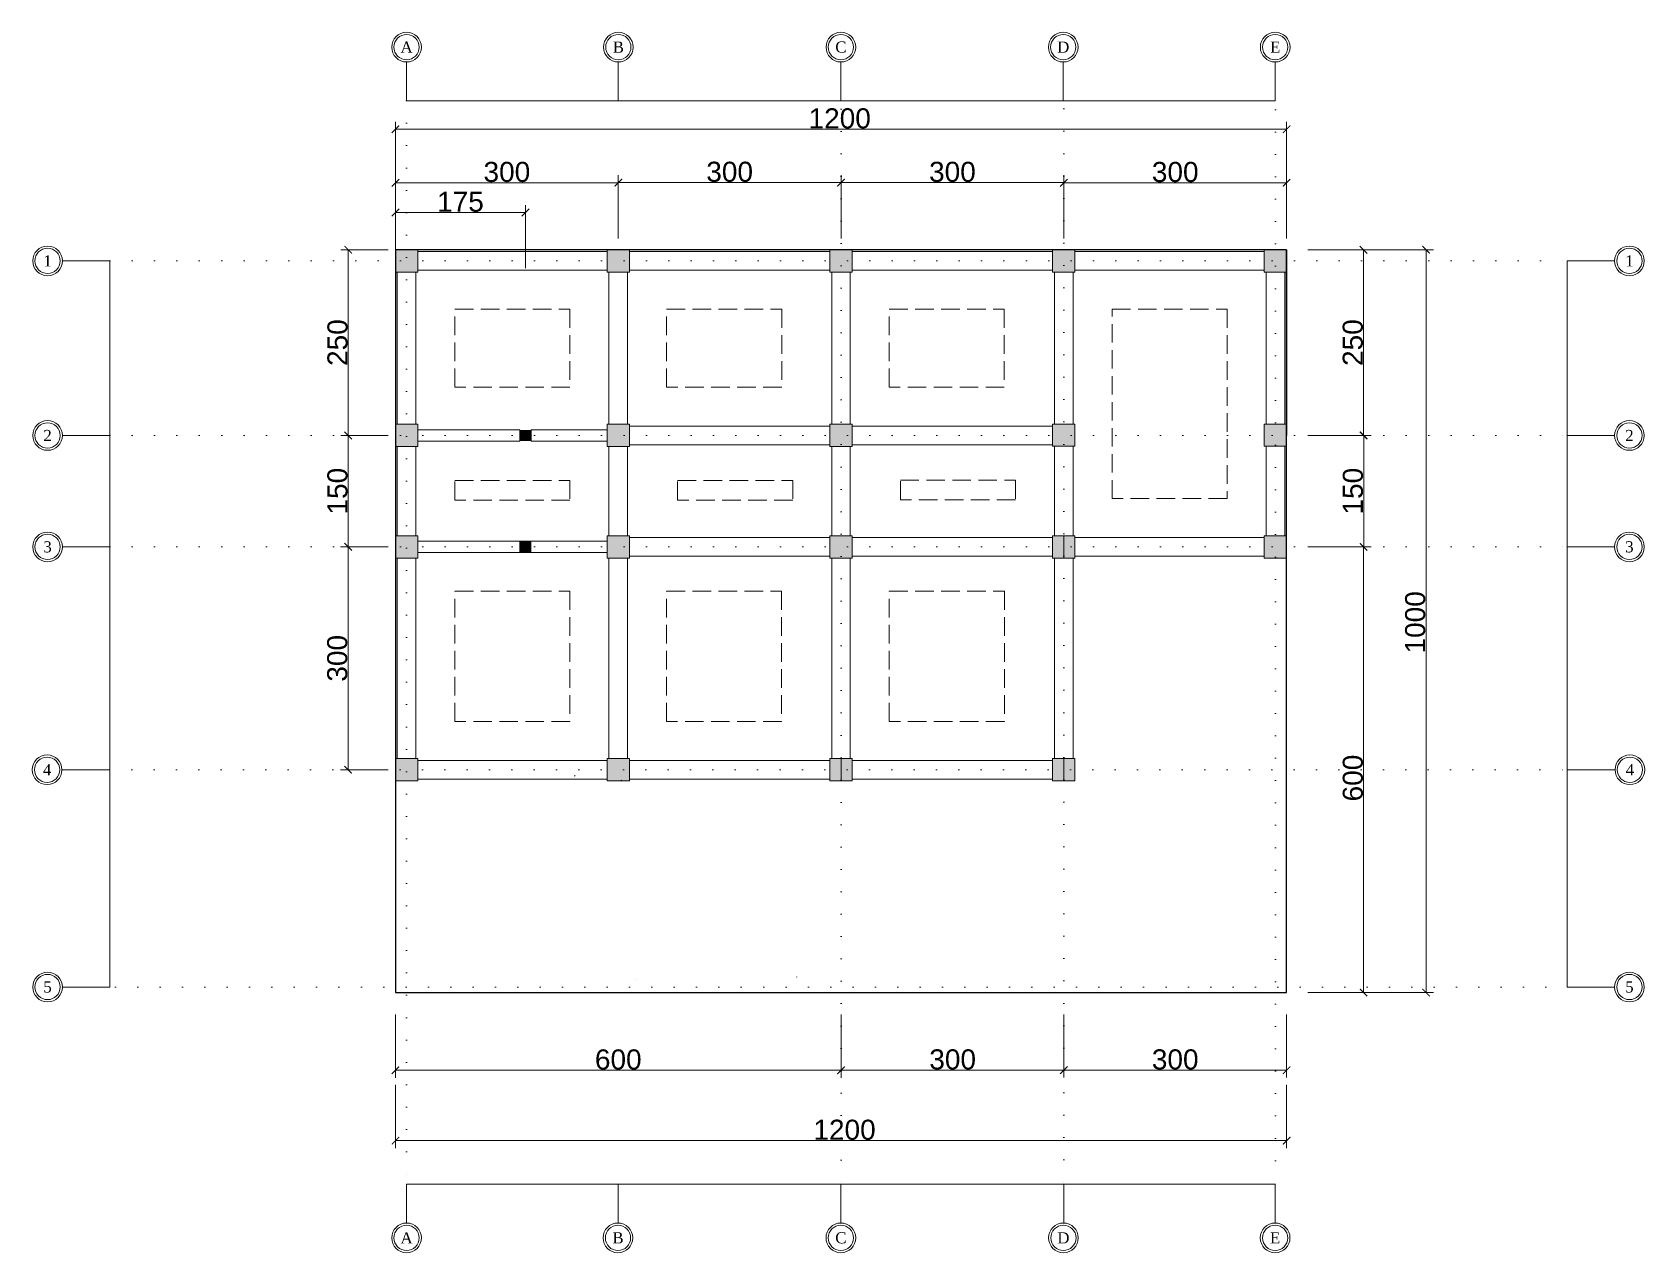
# Model space of a CAD drawing. Header units: millimetres. Extents: x -12161372 to 46643, y -9506984 to 15358.
# Drawn here: x 28335 to 30507, y 5499 to 7142 of the extents above; entities that cross this region are included whole.
import ezdxf

# ---------------------------------------------------------------- set-up
doc = ezdxf.new("R2010")
doc.units = ezdxf.units.MM
doc.linetypes.add('ACAD_ISO07W100', pattern=[3, 0, -3])
doc.linetypes.add('DASHED', pattern=[70, 50, -20])
for name, color, linetype, lineweight in [('detail balok', 7, 'Continuous', 9), ('dimensi', 50, 'Continuous', 5), ('kolom', 150, 'Continuous', 13), ('pondasi', 7, 'Continuous', 13), ('teks', 255, 'Continuous', 5)]:
    doc.layers.add(name, color=color, linetype=linetype, lineweight=lineweight)
doc.layers.add('lahan', color=253, linetype='Continuous', plot=False)
doc.layers.add('lantai', color=9, linetype='Continuous')
doc.layers.add('RING BALOK', color=7, linetype='Continuous')
doc.styles.get("Standard").update_dxf_attribs({"font": 'arial.ttf'})
doc.styles.add('teks2', font='times.ttf', dxfattribs={"height": 15})
doc.dimstyles.new('ISO-25', dxfattribs={"dimtxt": 4.5, "dimasz": 10, "dimexe": 10, "dimexo": 10, "dimtad": 1, "dimtxsty": 'Standard', "dimblk": 'ARCHTICK', "dimcen": 2.5, "dimclrt": 256, "dimadec": 0, "dimazin": 0, "dimtfac": 1, "dimtmove": 0, "dimatfit": 3, "dimfxl": 75, "dimfxlon": 1, "dimtfillclr": 256, "dimlwd": -1, "dimlwe": -1, "dimarcsym": 0})

msp = doc.modelspace()

# ---------------------------------------------------------------- texts
at = {"layer": 'teks', "char_height": 15, "attachment_point": 5, "style": 'teks2'}
for s, insert in [('A', (28839.551, 7121.867)), ('B', (29124.69, 7121.867)), ('C', (29424.409, 7121.867)), ('D', (29723.833, 7121.867)), ('E', (30009.266, 7121.867)), ('1', (28356.068, 6834.083)), ('1', (30486.287, 6834.083)), ('2', (28356.068, 6599.083)), ('2', (30486.287, 6599.083)), ('3', (28356.068, 6449.083)), ('3', (30486.287, 6449.083)), ('4', (28355.443, 6149.083)), ('4', (30486.912, 6149.083)), ('5', (28356.068, 5856.583)), ('5', (30486.287, 5856.583)), ('A', (28839.551, 5518.887)), ('B', (29124.201, 5518.887)), ('C', (29424.365, 5518.887)), ('D', (29724.041, 5518.887)), ('E', (30009.18, 5518.887))]:
    msp.add_mtext_dynamic_manual_height_columns(s, width=35.65071, gutter_width=15, heights=[0], dxfattribs=dict(at, insert=insert))

# ---------------------------------------------------------------- blocks, each defined once
blk = doc.blocks.new('_ArchTick')
at = {"color": 0, "linetype": 'ByBlock', "const_width": 0.15}
blk.add_lwpolyline([(-0.5, -0.5), (0.5, 0.5)], dxfattribs=at)
blk = doc.blocks.new('*D120')
at = {"layer": 'Defpoints', "color": 0, "ltscale": 10, "transparency": 16777216}
for p in [(30024.6, 6849.1), (30024.6, 5849.1), (30212.4, 5849.1)]:
    blk.add_point(p, dxfattribs=at)
at = {"layer": 'dimensi', "color": 0, "ltscale": 10, "transparency": 16777216}
for p, q in [((30137.4, 6849.1), (30222.4, 6849.1)), ((30212.4, 6849.1), (30212.4, 5849.1)), ((30137.4, 5849.1), (30222.4, 5849.1))]:
    blk.add_line(p, q, dxfattribs=at)
at = {"layer": 'dimensi', "color": 0, "ltscale": 10, "transparency": 16777216, "xscale": 10, "yscale": 10, "zscale": 10}
for p, rotation in [((30212.4, 6849.1), 90), ((30212.4, 5849.1), 270)]:
    blk.add_blockref('_ArchTick', p, dxfattribs=dict(at, rotation=rotation))
at = {"layer": 'dimensi', "ltscale": 10, "transparency": 16777216, "insert": (30197.9, 6347.5), "char_height": 4.5, "attachment_point": 5, "rotation": 90}
blk.add_mtext('{\\H6x;1000}', dxfattribs=at)
blk = doc.blocks.new('*D121')
at = {"layer": 'Defpoints', "color": 0, "ltscale": 10, "transparency": 16777216}
for p in [(30024.6, 6449.1), (30017.1, 5849.1), (30128.3, 5849.1)]:
    blk.add_point(p, dxfattribs=at)
at = {"layer": 'dimensi', "color": 0, "ltscale": 10, "transparency": 16777216}
for p, q in [((30053.3, 6449.1), (30138.3, 6449.1)), ((30128.3, 6449.1), (30128.3, 5849.1)), ((30053.3, 5849.1), (30138.3, 5849.1))]:
    blk.add_line(p, q, dxfattribs=at)
at = {"layer": 'dimensi', "color": 0, "ltscale": 10, "transparency": 16777216, "xscale": 10, "yscale": 10, "zscale": 10}
for p, rotation in [((30128.3, 6449.1), 90), ((30128.3, 5849.1), 270)]:
    blk.add_blockref('_ArchTick', p, dxfattribs=dict(at, rotation=rotation))
at = {"layer": 'dimensi', "ltscale": 10, "transparency": 16777216, "insert": (30113.9, 6137.9), "char_height": 4.5, "attachment_point": 5, "rotation": 90}
blk.add_mtext('{\\H6x;600}', dxfattribs=at)
blk = doc.blocks.new('*D122')
at = {"layer": 'Defpoints', "color": 0, "ltscale": 10, "transparency": 16777216}
for p in [(29124.6, 6939.3), (28824.6, 6849.1), (29124.6, 6849.1)]:
    blk.add_point(p, dxfattribs=at)
at = {"layer": 'dimensi', "color": 0, "ltscale": 10, "transparency": 16777216}
for p, q in [((28824.6, 6864.3), (28824.6, 6949.3)), ((29124.6, 6864.3), (29124.6, 6949.3)), ((28824.6, 6939.3), (29124.6, 6939.3))]:
    blk.add_line(p, q, dxfattribs=at)
at = {"layer": 'dimensi', "color": 0, "ltscale": 10, "transparency": 16777216, "xscale": 10, "yscale": 10, "zscale": 10, "rotation": 180}
blk.add_blockref('_ArchTick', (28824.6, 6939.3), dxfattribs=at)
at = {"layer": 'dimensi', "color": 0, "ltscale": 10, "transparency": 16777216, "xscale": 10, "yscale": 10, "zscale": 10}
blk.add_blockref('_ArchTick', (29124.6, 6939.3), dxfattribs=at)
at = {"layer": 'dimensi', "ltscale": 10, "transparency": 16777216, "insert": (28974.6, 6953.7), "char_height": 4.5, "attachment_point": 5}
blk.add_mtext('{\\H6x;300}', dxfattribs=at)
blk = doc.blocks.new('*D123')
at = {"layer": 'Defpoints', "color": 0, "ltscale": 10, "transparency": 16777216}
for p in [(29424.6, 6939.5), (29124.6, 6849.1), (29424.6, 6849.1)]:
    blk.add_point(p, dxfattribs=at)
at = {"layer": 'dimensi', "color": 0, "ltscale": 10, "transparency": 16777216}
for p, q in [((29124.6, 6864.5), (29124.6, 6949.5)), ((29424.6, 6864.5), (29424.6, 6949.5)), ((29124.6, 6939.5), (29424.6, 6939.5))]:
    blk.add_line(p, q, dxfattribs=at)
at = {"layer": 'dimensi', "color": 0, "ltscale": 10, "transparency": 16777216, "xscale": 10, "yscale": 10, "zscale": 10, "rotation": 180}
blk.add_blockref('_ArchTick', (29124.6, 6939.5), dxfattribs=at)
at = {"layer": 'dimensi', "color": 0, "ltscale": 10, "transparency": 16777216, "xscale": 10, "yscale": 10, "zscale": 10}
blk.add_blockref('_ArchTick', (29424.6, 6939.5), dxfattribs=at)
at = {"layer": 'dimensi', "ltscale": 10, "transparency": 16777216, "insert": (29274.6, 6953.9), "char_height": 4.5, "attachment_point": 5}
blk.add_mtext('{\\H6x;300}', dxfattribs=at)
blk = doc.blocks.new('*D124')
at = {"layer": 'Defpoints', "color": 0, "ltscale": 10, "transparency": 16777216}
for p in [(29724.6, 6939.4), (29424.6, 6849.1), (29724.6, 6849.1)]:
    blk.add_point(p, dxfattribs=at)
at = {"layer": 'dimensi', "color": 0, "ltscale": 10, "transparency": 16777216}
for p, q in [((29424.6, 6864.4), (29424.6, 6949.4)), ((29724.6, 6864.4), (29724.6, 6949.4)), ((29424.6, 6939.4), (29724.6, 6939.4))]:
    blk.add_line(p, q, dxfattribs=at)
at = {"layer": 'dimensi', "color": 0, "ltscale": 10, "transparency": 16777216, "xscale": 10, "yscale": 10, "zscale": 10, "rotation": 180}
blk.add_blockref('_ArchTick', (29424.6, 6939.4), dxfattribs=at)
at = {"layer": 'dimensi', "color": 0, "ltscale": 10, "transparency": 16777216, "xscale": 10, "yscale": 10, "zscale": 10}
blk.add_blockref('_ArchTick', (29724.6, 6939.4), dxfattribs=at)
at = {"layer": 'dimensi', "ltscale": 10, "transparency": 16777216, "insert": (29574.6, 6953.8), "char_height": 4.5, "attachment_point": 5}
blk.add_mtext('{\\H6x;300}', dxfattribs=at)
blk = doc.blocks.new('*D125')
at = {"layer": 'Defpoints', "color": 0, "ltscale": 10, "transparency": 16777216}
for p in [(30024.6, 6939.2), (29724.6, 6849.7), (30024.6, 6849.1)]:
    blk.add_point(p, dxfattribs=at)
at = {"layer": 'dimensi', "color": 0, "ltscale": 10, "transparency": 16777216}
for p, q in [((29724.6, 6864.2), (29724.6, 6949.2)), ((30024.6, 6864.2), (30024.6, 6949.2)), ((29724.6, 6939.2), (30024.6, 6939.2))]:
    blk.add_line(p, q, dxfattribs=at)
at = {"layer": 'dimensi', "color": 0, "ltscale": 10, "transparency": 16777216, "xscale": 10, "yscale": 10, "zscale": 10, "rotation": 180}
blk.add_blockref('_ArchTick', (29724.6, 6939.2), dxfattribs=at)
at = {"layer": 'dimensi', "color": 0, "ltscale": 10, "transparency": 16777216, "xscale": 10, "yscale": 10, "zscale": 10}
blk.add_blockref('_ArchTick', (30024.6, 6939.2), dxfattribs=at)
at = {"layer": 'dimensi', "ltscale": 10, "transparency": 16777216, "insert": (29874.6, 6953.6), "char_height": 4.5, "attachment_point": 5}
blk.add_mtext('{\\H6x;300}', dxfattribs=at)
blk = doc.blocks.new('*D126')
at = {"layer": 'Defpoints', "color": 0, "ltscale": 10, "transparency": 16777216}
for p in [(30024.6, 7011.3), (28824.6, 6849.1), (30024.6, 6849.1)]:
    blk.add_point(p, dxfattribs=at)
at = {"layer": 'dimensi', "color": 0, "ltscale": 10, "transparency": 16777216}
for p, q in [((28824.6, 6936.3), (28824.6, 7021.3)), ((30024.6, 6936.3), (30024.6, 7021.3)), ((28824.6, 7011.3), (30024.6, 7011.3))]:
    blk.add_line(p, q, dxfattribs=at)
at = {"layer": 'dimensi', "color": 0, "ltscale": 10, "transparency": 16777216, "xscale": 10, "yscale": 10, "zscale": 10, "rotation": 180}
blk.add_blockref('_ArchTick', (28824.6, 7011.3), dxfattribs=at)
at = {"layer": 'dimensi', "color": 0, "ltscale": 10, "transparency": 16777216, "xscale": 10, "yscale": 10, "zscale": 10}
blk.add_blockref('_ArchTick', (30024.6, 7011.3), dxfattribs=at)
at = {"layer": 'dimensi', "ltscale": 10, "transparency": 16777216, "insert": (29422.8, 7025.8), "char_height": 4.5, "attachment_point": 5}
blk.add_mtext('{\\H6x;1200}', dxfattribs=at)
blk = doc.blocks.new('*D119')
at = {"layer": 'Defpoints', "color": 0, "ltscale": 10, "transparency": 16777216}
for p in [(28824.6, 6849.1), (28761, 6599.1), (28824.6, 6599.1)]:
    blk.add_point(p, dxfattribs=at)
at = {"layer": 'dimensi', "color": 0, "ltscale": 10, "transparency": 16777216}
for p, q in [((28814.6, 6849.1), (28751, 6849.1)), ((28761, 6849.1), (28761, 6599.1)), ((28814.6, 6599.1), (28751, 6599.1))]:
    blk.add_line(p, q, dxfattribs=at)
at = {"layer": 'dimensi', "color": 0, "ltscale": 10, "transparency": 16777216, "xscale": 10, "yscale": 10, "zscale": 10}
for p, rotation in [((28761, 6849.1), 90), ((28761, 6599.1), 270)]:
    blk.add_blockref('_ArchTick', p, dxfattribs=dict(at, rotation=rotation))
at = {"layer": 'dimensi', "ltscale": 10, "transparency": 16777216, "insert": (28746.6, 6724.1), "char_height": 4.5, "attachment_point": 5, "rotation": 90}
blk.add_mtext('{\\H6x;250}', dxfattribs=at)
blk = doc.blocks.new('*D127')
at = {"layer": 'Defpoints', "color": 0, "ltscale": 10, "transparency": 16777216}
for p in [(28824.6, 5849.1), (30024.6, 5849.1), (30024.6, 5649.8)]:
    blk.add_point(p, dxfattribs=at)
at = {"layer": 'dimensi', "color": 0, "ltscale": 10, "transparency": 16777216}
for p, q in [((28824.6, 5724.8), (28824.6, 5639.8)), ((30024.6, 5724.8), (30024.6, 5639.8)), ((28824.6, 5649.8), (30024.6, 5649.8))]:
    blk.add_line(p, q, dxfattribs=at)
at = {"layer": 'dimensi', "color": 0, "ltscale": 10, "transparency": 16777216, "xscale": 10, "yscale": 10, "zscale": 10, "rotation": 180}
blk.add_blockref('_ArchTick', (28824.6, 5649.8), dxfattribs=at)
at = {"layer": 'dimensi', "color": 0, "ltscale": 10, "transparency": 16777216, "xscale": 10, "yscale": 10, "zscale": 10}
blk.add_blockref('_ArchTick', (30024.6, 5649.8), dxfattribs=at)
at = {"layer": 'dimensi', "ltscale": 10, "transparency": 16777216, "insert": (29429.3, 5664.3), "char_height": 4.5, "attachment_point": 5}
blk.add_mtext('{\\H6x;1200}', dxfattribs=at)
blk = doc.blocks.new('*D128')
at = {"layer": 'Defpoints', "color": 0, "ltscale": 10, "transparency": 16777216}
for p in [(29724.6, 5849.1), (30024.6, 5849.1), (29724.6, 5744.6)]:
    blk.add_point(p, dxfattribs=at)
at = {"layer": 'dimensi', "color": 0, "ltscale": 10, "transparency": 16777216}
for p, q in [((29724.6, 5819.6), (29724.6, 5734.6)), ((30024.6, 5819.6), (30024.6, 5734.6)), ((30024.6, 5744.6), (29724.6, 5744.6))]:
    blk.add_line(p, q, dxfattribs=at)
at = {"layer": 'dimensi', "color": 0, "ltscale": 10, "transparency": 16777216, "xscale": 10, "yscale": 10, "zscale": 10, "rotation": 180}
blk.add_blockref('_ArchTick', (29724.6, 5744.6), dxfattribs=at)
at = {"layer": 'dimensi', "color": 0, "ltscale": 10, "transparency": 16777216, "xscale": 10, "yscale": 10, "zscale": 10}
blk.add_blockref('_ArchTick', (30024.6, 5744.6), dxfattribs=at)
at = {"layer": 'dimensi', "ltscale": 10, "transparency": 16777216, "insert": (29874.6, 5759), "char_height": 4.5, "attachment_point": 5}
blk.add_mtext('{\\H6x;300}', dxfattribs=at)
blk = doc.blocks.new('*D129')
at = {"layer": 'Defpoints', "color": 0, "ltscale": 10, "transparency": 16777216}
for p in [(29424.6, 5849.1), (29724.6, 5849.1), (29424.6, 5744.6)]:
    blk.add_point(p, dxfattribs=at)
at = {"layer": 'dimensi', "color": 0, "ltscale": 10, "transparency": 16777216}
for p, q in [((29424.6, 5819.6), (29424.6, 5734.6)), ((29724.6, 5819.6), (29724.6, 5734.6)), ((29724.6, 5744.6), (29424.6, 5744.6))]:
    blk.add_line(p, q, dxfattribs=at)
at = {"layer": 'dimensi', "color": 0, "ltscale": 10, "transparency": 16777216, "xscale": 10, "yscale": 10, "zscale": 10, "rotation": 180}
blk.add_blockref('_ArchTick', (29424.6, 5744.6), dxfattribs=at)
at = {"layer": 'dimensi', "color": 0, "ltscale": 10, "transparency": 16777216, "xscale": 10, "yscale": 10, "zscale": 10}
blk.add_blockref('_ArchTick', (29724.6, 5744.6), dxfattribs=at)
at = {"layer": 'dimensi', "ltscale": 10, "transparency": 16777216, "insert": (29574.9, 5759), "char_height": 4.5, "attachment_point": 5}
blk.add_mtext('{\\H6x;300}', dxfattribs=at)
blk = doc.blocks.new('*D130')
at = {"layer": 'Defpoints', "color": 0, "ltscale": 10, "transparency": 16777216}
for p in [(28824.6, 5849.1), (29424.6, 5848.5), (28824.6, 5744.5)]:
    blk.add_point(p, dxfattribs=at)
at = {"layer": 'dimensi', "color": 0, "ltscale": 10, "transparency": 16777216}
for p, q in [((28824.6, 5819.5), (28824.6, 5734.5)), ((29424.6, 5819.5), (29424.6, 5734.5)), ((29424.6, 5744.5), (28824.6, 5744.5))]:
    blk.add_line(p, q, dxfattribs=at)
at = {"layer": 'dimensi', "color": 0, "ltscale": 10, "transparency": 16777216, "xscale": 10, "yscale": 10, "zscale": 10, "rotation": 180}
blk.add_blockref('_ArchTick', (28824.6, 5744.5), dxfattribs=at)
at = {"layer": 'dimensi', "color": 0, "ltscale": 10, "transparency": 16777216, "xscale": 10, "yscale": 10, "zscale": 10}
blk.add_blockref('_ArchTick', (29424.6, 5744.5), dxfattribs=at)
at = {"layer": 'dimensi', "ltscale": 10, "transparency": 16777216, "insert": (29124.6, 5758.9), "char_height": 4.5, "attachment_point": 5}
blk.add_mtext('{\\H6x;600}', dxfattribs=at)
blk = doc.blocks.new('*D131')
at = {"layer": 'Defpoints', "color": 0, "ltscale": 10, "transparency": 16777216}
for p in [(28824.6, 6599.1), (28760.9, 6449.1), (28824.6, 6449.1)]:
    blk.add_point(p, dxfattribs=at)
at = {"layer": 'dimensi', "color": 0, "ltscale": 10, "transparency": 16777216}
for p, q in [((28814.6, 6599.1), (28750.9, 6599.1)), ((28760.9, 6599.1), (28760.9, 6449.1)), ((28814.6, 6449.1), (28750.9, 6449.1))]:
    blk.add_line(p, q, dxfattribs=at)
at = {"layer": 'dimensi', "color": 0, "ltscale": 10, "transparency": 16777216, "xscale": 10, "yscale": 10, "zscale": 10}
for p, rotation in [((28760.9, 6599.1), 90), ((28760.9, 6449.1), 270)]:
    blk.add_blockref('_ArchTick', p, dxfattribs=dict(at, rotation=rotation))
at = {"layer": 'dimensi', "ltscale": 10, "transparency": 16777216, "insert": (28746.5, 6524.1), "char_height": 4.5, "attachment_point": 5, "rotation": 90}
blk.add_mtext('{\\H6x;150}', dxfattribs=at)
blk = doc.blocks.new('*D132')
at = {"layer": 'Defpoints', "color": 0, "ltscale": 10, "transparency": 16777216}
for p in [(28824.6, 6449.1), (28760.7, 6149.1), (28824.6, 6149.1)]:
    blk.add_point(p, dxfattribs=at)
at = {"layer": 'dimensi', "color": 0, "ltscale": 10, "transparency": 16777216}
for p, q in [((28814.6, 6449.1), (28750.7, 6449.1)), ((28760.7, 6449.1), (28760.7, 6149.1)), ((28814.6, 6149.1), (28750.7, 6149.1))]:
    blk.add_line(p, q, dxfattribs=at)
at = {"layer": 'dimensi', "color": 0, "ltscale": 10, "transparency": 16777216, "xscale": 10, "yscale": 10, "zscale": 10}
for p, rotation in [((28760.7, 6449.1), 90), ((28760.7, 6149.1), 270)]:
    blk.add_blockref('_ArchTick', p, dxfattribs=dict(at, rotation=rotation))
at = {"layer": 'dimensi', "ltscale": 10, "transparency": 16777216, "insert": (28746.3, 6299.1), "char_height": 4.5, "attachment_point": 5, "rotation": 90}
blk.add_mtext('{\\H6x;300}', dxfattribs=at)
blk = doc.blocks.new('*D133')
at = {"layer": 'Defpoints', "color": 0, "ltscale": 10, "transparency": 16777216}
for p in [(30024.6, 6849.1), (30024.6, 6599.1), (30128.2, 6599.1)]:
    blk.add_point(p, dxfattribs=at)
at = {"layer": 'dimensi', "color": 0, "ltscale": 10, "transparency": 16777216}
for p, q in [((30053.2, 6849.1), (30138.2, 6849.1)), ((30128.2, 6849.1), (30128.2, 6599.1)), ((30053.2, 6599.1), (30138.2, 6599.1))]:
    blk.add_line(p, q, dxfattribs=at)
at = {"layer": 'dimensi', "color": 0, "ltscale": 10, "transparency": 16777216, "xscale": 10, "yscale": 10, "zscale": 10}
for p, rotation in [((30128.2, 6849.1), 90), ((30128.2, 6599.1), 270)]:
    blk.add_blockref('_ArchTick', p, dxfattribs=dict(at, rotation=rotation))
at = {"layer": 'dimensi', "ltscale": 10, "transparency": 16777216, "insert": (30113.8, 6724.1), "char_height": 4.5, "attachment_point": 5, "rotation": 90}
blk.add_mtext('{\\H6x;250}', dxfattribs=at)
blk = doc.blocks.new('*D134')
at = {"layer": 'Defpoints', "color": 0, "ltscale": 10, "transparency": 16777216}
for p in [(30024.6, 6599.1), (30024.6, 6449.1), (30128.4, 6449.1)]:
    blk.add_point(p, dxfattribs=at)
at = {"layer": 'dimensi', "color": 0, "ltscale": 10, "transparency": 16777216}
for p, q in [((30053.4, 6599.1), (30138.4, 6599.1)), ((30128.4, 6599.1), (30128.4, 6449.1)), ((30053.4, 6449.1), (30138.4, 6449.1))]:
    blk.add_line(p, q, dxfattribs=at)
at = {"layer": 'dimensi', "color": 0, "ltscale": 10, "transparency": 16777216, "xscale": 10, "yscale": 10, "zscale": 10}
for p, rotation in [((30128.4, 6599.1), 90), ((30128.4, 6449.1), 270)]:
    blk.add_blockref('_ArchTick', p, dxfattribs=dict(at, rotation=rotation))
at = {"layer": 'dimensi', "ltscale": 10, "transparency": 16777216, "insert": (30114, 6524.1), "char_height": 4.5, "attachment_point": 5, "rotation": 90}
blk.add_mtext('{\\H6x;150}', dxfattribs=at)
blk = doc.blocks.new('*D135')
at = {"layer": 'Defpoints', "color": 0, "ltscale": 10, "transparency": 16777216}
for p in [(28999.6, 6899.2), (28999.6, 6599.1), (28824.6, 5869.3)]:
    blk.add_point(p, dxfattribs=at)
at = {"layer": 'dimensi', "color": 0, "ltscale": 10, "transparency": 16777216}
for p, q in [((28824.6, 6824.2), (28824.6, 6909.2)), ((28999.6, 6824.2), (28999.6, 6909.2)), ((28824.6, 6899.2), (28999.6, 6899.2))]:
    blk.add_line(p, q, dxfattribs=at)
at = {"layer": 'dimensi', "color": 0, "ltscale": 10, "transparency": 16777216, "xscale": 10, "yscale": 10, "zscale": 10, "rotation": 180}
blk.add_blockref('_ArchTick', (28824.6, 6899.2), dxfattribs=at)
at = {"layer": 'dimensi', "color": 0, "ltscale": 10, "transparency": 16777216, "xscale": 10, "yscale": 10, "zscale": 10}
blk.add_blockref('_ArchTick', (28999.6, 6899.2), dxfattribs=at)
at = {"layer": 'dimensi', "ltscale": 10, "transparency": 16777216, "insert": (28912.1, 6913.6), "char_height": 4.5, "attachment_point": 5}
blk.add_mtext('{\\H6x;175}', dxfattribs=at)

# ---------------------------------------------------------------- dimensions: what is measured, and where the dimension line sits
at = {"layer": 'dimensi', "ltscale": 10}
for base, p1, p2, picture, middle in [((30024.551, 7011.345), (28824.551, 6849.083), (30024.551, 6849.083), '*D126', (29422.795, 7011.345)), ((30024.551, 5649.849), (28824.551, 5849.083), (30024.551, 5849.083), '*D127', (29429.296, 5649.849)), ((29424.551, 5744.576), (29724.551, 5849.083), (29424.551, 5849.083), '*D129', (29574.858, 5744.576))]:
    dim = msp.add_linear_dim(base=base, p1=p1, p2=p2, text='{\\H6x;<>}', dimstyle='ISO-25', dxfattribs=at)
    dim.commit()
    dim.dimension.update_dxf_attribs({"geometry": picture, "text_midpoint": middle, "dimtype": 160})
for base, p1, p2, picture, middle in [((29124.551, 6939.292), (28824.551, 6849.083), (29124.551, 6849.083), '*D122', (28974.551, 6953.712)), ((29424.551, 6939.468), (29124.551, 6849.083), (29424.551, 6849.083), '*D123', (29274.551, 6953.888)), ((29724.551, 6939.405), (29424.551, 6849.083), (29724.551, 6849.083), '*D124', (29574.551, 6953.825)), ((30024.551, 6939.158), (29724.551, 6849.708), (30024.551, 6849.083), '*D125', (29874.551, 6953.577)), ((28999.551, 6899.183), (28824.551, 5869.32), (28999.551, 6599.083), '*D135', (28912.051, 6913.593)), ((28824.551, 5744.525), (29424.551, 5848.458), (28824.551, 5849.083), '*D130', (29124.551, 5758.935)), ((29724.551, 5744.576), (30024.551, 5849.083), (29724.551, 5849.083), '*D128', (29874.551, 5758.996))]:
    dim = msp.add_linear_dim(base=base, p1=p1, p2=p2, text='{\\H6x;<>}', dimstyle='ISO-25', dxfattribs=at)
    dim.commit()
    dim.dimension.update_dxf_attribs({"geometry": picture, "text_midpoint": middle})
for base, p1, p2, picture, middle in [((28760.977, 6599.083), (28824.551, 6849.083), (28824.551, 6599.083), '*D119', (28746.567, 6724.083)), ((30128.164, 6599.083), (30024.551, 6849.083), (30024.551, 6599.083), '*D133', (30113.753, 6724.083)), ((28760.906, 6449.083), (28824.551, 6599.083), (28824.551, 6449.083), '*D131', (28746.495, 6524.083)), ((28760.689, 6149.083), (28824.551, 6449.083), (28824.551, 6149.083), '*D132', (28746.269, 6299.083))]:
    dim = msp.add_linear_dim(base=base, p1=p1, p2=p2, angle=90, text='{\\H6x;<>}', dimstyle='ISO-25', dxfattribs=at)
    dim.commit()
    dim.dimension.update_dxf_attribs({"geometry": picture, "text_midpoint": middle})
for base, p1, p2, picture, middle in [((30212.357, 5849.083), (30024.551, 6849.083), (30024.551, 5849.083), '*D120', (30212.357, 6347.506)), ((30128.417, 6449.083), (30024.551, 6599.083), (30024.551, 6449.083), '*D134', (30128.417, 6524.083)), ((30128.274, 5849.083), (30024.551, 6449.083), (30017.051, 5849.083), '*D121', (30128.274, 6137.862))]:
    dim = msp.add_linear_dim(base=base, p1=p1, p2=p2, angle=90, text='{\\H6x;<>}', dimstyle='ISO-25', dxfattribs=at)
    dim.commit()
    dim.dimension.update_dxf_attribs({"geometry": picture, "text_midpoint": middle, "dimtype": 160})

# ---------------------------------------------------------------- hatches: boundary and pattern name
at = {"layer": 'kolom'}
h = msp.add_hatch(color=256, dxfattribs=at)
h.dxf.hatch_style = 1
h.paths.add_polyline_path([(28824.551, 6819.083), (28854.551, 6819.083), (28854.551, 6849.083), (28824.551, 6849.083)])
h = msp.add_hatch(color=256, dxfattribs=at)
h.dxf.hatch_style = 1
h.paths.add_polyline_path([(29109.551, 6819.083), (29139.551, 6819.083), (29139.551, 6849.083), (29109.551, 6849.083)])
h = msp.add_hatch(color=256, dxfattribs=at)
h.dxf.hatch_style = 1
h.paths.add_polyline_path([(29409.551, 6819.083), (29439.551, 6819.083), (29439.551, 6849.083), (29409.551, 6849.083)])
h = msp.add_hatch(color=256, dxfattribs=at)
h.dxf.hatch_style = 1
h.paths.add_polyline_path([(29709.551, 6819.083), (29739.551, 6819.083), (29739.551, 6849.083), (29709.551, 6849.083)])
h = msp.add_hatch(color=256, dxfattribs=at)
h.dxf.hatch_style = 1
h.paths.add_polyline_path([(29994.551, 6819.083), (30024.551, 6819.083), (30024.551, 6849.083), (29994.551, 6849.083)])
h = msp.add_hatch(color=256, dxfattribs=at)
h.dxf.hatch_style = 1
h.paths.add_polyline_path([(28824.551, 6584.083), (28854.551, 6584.083), (28854.551, 6614.083), (28824.551, 6614.083)])
h = msp.add_hatch(color=256, dxfattribs=at)
h.dxf.hatch_style = 1
h.paths.add_polyline_path([(29007.009, 6606.581), (28992.009, 6606.581), (28992.009, 6591.581), (29007.009, 6591.581)])
h = msp.add_hatch(color=256, dxfattribs=at)
h.dxf.hatch_style = 1
h.paths.add_polyline_path([(29109.551, 6584.158), (29139.551, 6584.158), (29139.551, 6614.158), (29109.551, 6614.158)])
h = msp.add_hatch(color=256, dxfattribs=at)
h.dxf.hatch_style = 1
h.paths.add_polyline_path([(29409.551, 6584.15), (29439.551, 6584.15), (29439.551, 6614.15), (29409.551, 6614.15)])
h = msp.add_hatch(color=256, dxfattribs=at)
h.dxf.hatch_style = 1
h.paths.add_polyline_path([(29709.551, 6584.475), (29739.551, 6584.475), (29739.551, 6614.475), (29709.551, 6614.475)])
h = msp.add_hatch(color=256, dxfattribs=at)
h.dxf.hatch_style = 1
h.paths.add_polyline_path([(29994.551, 6584.475), (30024.551, 6584.475), (30024.551, 6614.475), (29994.551, 6614.475)])
h = msp.add_hatch(color=256, dxfattribs=at)
h.dxf.hatch_style = 1
h.paths.add_polyline_path([(28824.551, 6434.083), (28854.551, 6434.083), (28854.551, 6464.083), (28824.551, 6464.083)])
h = msp.add_hatch(color=256, dxfattribs=at)
h.dxf.hatch_style = 1
h.paths.add_polyline_path([(29007.076, 6456.575), (28992.076, 6456.575), (28992.076, 6441.575), (29007.076, 6441.575)])
h = msp.add_hatch(color=256, dxfattribs=at)
h.dxf.hatch_style = 1
h.paths.add_polyline_path([(29109.551, 6434.083), (29139.551, 6434.083), (29139.551, 6464.083), (29109.551, 6464.083)])
h = msp.add_hatch(color=256, dxfattribs=at)
h.dxf.hatch_style = 1
h.paths.add_polyline_path([(29409.551, 6434.083), (29439.551, 6434.083), (29439.551, 6464.083), (29409.551, 6464.083)])
h = msp.add_hatch(color=256, dxfattribs=at)
h.dxf.hatch_style = 1
h.paths.add_polyline_path([(29709.551, 6434.083), (29739.551, 6434.083), (29739.551, 6464.083), (29709.551, 6464.083)])
h = msp.add_hatch(color=256, dxfattribs=at)
h.dxf.hatch_style = 1
h.paths.add_polyline_path([(29994.551, 6434.083), (30024.551, 6434.083), (30024.551, 6464.083), (29994.551, 6464.083)])
h = msp.add_hatch(color=256, dxfattribs=at)
h.dxf.hatch_style = 1
h.paths.add_polyline_path([(28824.551, 6134.083), (28854.551, 6134.083), (28854.551, 6164.083), (28824.551, 6164.083)])
h = msp.add_hatch(color=256, dxfattribs=at)
h.dxf.hatch_style = 1
h.paths.add_polyline_path([(29109.551, 6134.083), (29139.551, 6134.083), (29139.551, 6164.083), (29109.551, 6164.083)])
h = msp.add_hatch(color=256, dxfattribs=at)
h.dxf.hatch_style = 1
h.paths.add_polyline_path([(29409.551, 6134.083), (29439.551, 6134.083), (29439.551, 6164.083), (29409.551, 6164.083)])
h = msp.add_hatch(color=256, dxfattribs=at)
h.dxf.hatch_style = 1
h.paths.add_polyline_path([(29439.551, 6164.083), (29409.551, 6164.083), (29409.551, 6134.083), (29439.551, 6134.083)])
h = msp.add_hatch(color=256, dxfattribs=at)
h.dxf.hatch_style = 1
h.paths.add_polyline_path([(29709.551, 6134.083), (29739.551, 6134.083), (29739.551, 6164.083), (29709.551, 6164.083)])

# ---------------------------------------------------------------- linework, layer by layer
at = {"layer": 'detail balok', "ltscale": 10}
for points in [[(29109.551, 6821.583), (29109.551, 6846.583), (28854.551, 6846.583), (28854.551, 6821.583)], [(29409.551, 6821.583), (29409.551, 6846.583), (29139.551, 6846.583), (29139.551, 6821.583)], [(29709.551, 6821.583), (29709.551, 6846.583), (29439.551, 6846.583), (29439.551, 6821.583)], [(29994.551, 6821.583), (29994.551, 6846.583), (29739.551, 6846.583), (29739.551, 6821.583)], [(28827.051, 6614.083), (28852.051, 6614.083), (28852.051, 6819.083), (28827.051, 6819.083)], [(29112.051, 6614.475), (29137.051, 6614.475), (29137.051, 6819.083), (29112.051, 6819.083)], [(29412.051, 6614.475), (29437.051, 6614.475), (29437.051, 6819.083), (29412.051, 6819.083)], [(29712.051, 6614.475), (29737.051, 6614.475), (29737.051, 6819.083), (29712.051, 6819.083)], [(29997.051, 6614.475), (30022.051, 6614.475), (30022.051, 6819.083), (29997.051, 6819.083)], [(29409.551, 6586.65), (29409.551, 6611.65), (29139.551, 6611.658), (29139.551, 6586.658)], [(29709.551, 6586.65), (29709.551, 6611.65), (29439.551, 6611.65), (29439.551, 6586.65)], [(28827.051, 6464.083), (28852.051, 6464.083), (28852.051, 6584.083), (28827.051, 6584.083)], [(29112.051, 6463.765), (29137.051, 6463.765), (29137.051, 6584.158), (29112.051, 6584.158)], [(29412.051, 6463.758), (29437.051, 6463.758), (29437.051, 6584.15), (29412.051, 6584.15)], [(29712.051, 6464.083), (29737.051, 6464.083), (29737.051, 6584.475), (29712.051, 6584.475)], [(29997.051, 6464.083), (30022.051, 6464.083), (30022.051, 6584.475), (29997.051, 6584.475)], [(29409.551, 6436.583), (29409.551, 6461.583), (29139.551, 6461.583), (29139.551, 6436.583)], [(29709.551, 6436.583), (29709.551, 6461.583), (29439.551, 6461.583), (29439.551, 6436.583)], [(29994.551, 6436.583), (29994.551, 6461.583), (29739.551, 6461.583), (29739.551, 6436.583)], [(28827.051, 6164.083), (28852.051, 6164.083), (28852.051, 6434.083), (28827.051, 6434.083)], [(29112.051, 6164.083), (29137.051, 6164.083), (29137.051, 6434.083), (29112.051, 6434.083)], [(29412.051, 6164.083), (29437.051, 6164.083), (29437.051, 6434.083), (29412.051, 6434.083)], [(29712.051, 6164.083), (29737.051, 6164.083), (29737.051, 6434.083), (29712.051, 6434.083)], [(29109.551, 6136.583), (29109.551, 6161.583), (28854.551, 6161.583), (28854.551, 6136.583)], [(29409.551, 6136.583), (29409.551, 6161.583), (29139.551, 6161.583), (29139.551, 6136.583)], [(29709.551, 6136.583), (29709.551, 6161.583), (29439.551, 6161.583), (29439.551, 6136.583)]]:
    msp.add_lwpolyline(points, close=True, dxfattribs=at)
at = {"layer": 'detail balok'}
for points in [[(28991.921, 6606.557), (28854.551, 6606.583), (28854.551, 6591.583), (28991.921, 6591.557)], [(29109.551, 6606.557), (29007.095, 6606.557), (29007.095, 6591.557), (29109.551, 6591.557)], [(28992.06, 6456.575), (28854.551, 6456.583), (28854.551, 6441.583), (28992.06, 6441.575)], [(29109.551, 6456.583), (29007.06, 6456.575), (29007.06, 6441.575), (29109.551, 6441.583)]]:
    msp.add_lwpolyline(points, close=True, dxfattribs=at)
at = {"layer": 'kolom'}
for p, q in [((29007.06, 6456.575), (29007.06, 6441.575)), ((29007.06, 6456.198), (29007.06, 6441.198)), ((29724.551, 6464.083), (29724.551, 6434.083)), ((29424.551, 6164.083), (29424.551, 6134.083)), ((29724.551, 6164.083), (29724.551, 6134.083))]:
    msp.add_line(p, q, dxfattribs=at)
for points in [[(28824.551, 6819.083), (28854.551, 6819.083), (28854.551, 6849.083), (28824.551, 6849.083)], [(29109.551, 6819.083), (29139.551, 6819.083), (29139.551, 6849.083), (29109.551, 6849.083)], [(29409.551, 6819.083), (29439.551, 6819.083), (29439.551, 6849.083), (29409.551, 6849.083)], [(29709.551, 6819.083), (29739.551, 6819.083), (29739.551, 6849.083), (29709.551, 6849.083)], [(29994.551, 6819.083), (30024.551, 6819.083), (30024.551, 6849.083), (29994.551, 6849.083)], [(28824.551, 6584.083), (28854.551, 6584.083), (28854.551, 6614.083), (28824.551, 6614.083)], [(29109.551, 6584.158), (29139.551, 6584.158), (29139.551, 6614.158), (29109.551, 6614.158)], [(29409.551, 6584.15), (29439.551, 6584.15), (29439.551, 6614.15), (29409.551, 6614.15)], [(29709.551, 6584.475), (29739.551, 6584.475), (29739.551, 6614.475), (29709.551, 6614.475)], [(29994.551, 6584.475), (30024.551, 6584.475), (30024.551, 6614.475), (29994.551, 6614.475)], [(28824.551, 6434.083), (28854.551, 6434.083), (28854.551, 6464.083), (28824.551, 6464.083)], [(28992.06, 6441.575), (29007.06, 6441.575), (29007.06, 6456.575), (28992.06, 6456.575)], [(29109.551, 6434.083), (29139.551, 6434.083), (29139.551, 6464.083), (29109.551, 6464.083)], [(29409.551, 6434.083), (29439.551, 6434.083), (29439.551, 6464.083), (29409.551, 6464.083)], [(29709.551, 6434.083), (29739.551, 6434.083), (29739.551, 6464.083), (29709.551, 6464.083)], [(29994.551, 6434.083), (30024.551, 6434.083), (30024.551, 6464.083), (29994.551, 6464.083)], [(28824.551, 6134.083), (28854.551, 6134.083), (28854.551, 6164.083), (28824.551, 6164.083)], [(29109.551, 6134.083), (29139.551, 6134.083), (29139.551, 6164.083), (29109.551, 6164.083)], [(29409.551, 6134.083), (29439.551, 6134.083), (29439.551, 6164.083), (29409.551, 6164.083)], [(29709.551, 6134.083), (29739.551, 6134.083), (29739.551, 6164.083), (29709.551, 6164.083)]]:
    msp.add_lwpolyline(points, close=True, dxfattribs=at)
at = {"layer": 'lahan', "ltscale": 10}
msp.add_line((30024.551, 6849.083), (30024.551, 6599.083), dxfattribs=at)
at = {"layer": 'lantai', "lineweight": 0}
for p, q in [((29439.551, 6134.083), (29424.551, 6134.083)), ((29439.551, 6141.583), (29439.551, 6134.083)), ((29709.551, 6134.083), (29709.551, 6143.582)), ((29724.551, 6134.083), (29709.551, 6134.083))]:
    msp.add_line(p, q, dxfattribs=at)
at = {"layer": 'lantai'}
msp.add_lwpolyline([(28824.551, 5849.083), (30024.551, 5849.083), (30024.551, 6849.083), (28824.551, 6849.083)], close=True, dxfattribs=at)
at = {"layer": 'pondasi', "linetype": 'DASHED', "ltscale": 0.5}
for points in [[(28904.551, 6769.083), (29059.551, 6769.083), (29059.551, 6664.158), (28904.551, 6664.158)], [(29189.69, 6769.083), (29344.69, 6769.083), (29344.69, 6664.158), (29189.69, 6664.158)], [(29489.409, 6769.083), (29644.409, 6769.083), (29644.409, 6664.158), (29489.409, 6664.158)], [(29789.551, 6769.083), (29944.551, 6769.083), (29944.551, 6514.083), (29789.551, 6514.083)], [(29059.551, 6512.129), (28904.551, 6512.129), (28904.551, 6538.678), (29059.551, 6538.678)], [(29359.551, 6512.121), (29204.551, 6512.121), (29204.551, 6538.671), (29359.551, 6538.671)], [(29659.551, 6512.446), (29504.551, 6512.446), (29504.551, 6538.995), (29659.551, 6538.995)], [(29059.551, 6214.083), (28904.551, 6214.083), (28904.551, 6389.269), (29059.551, 6389.269)], [(29344.551, 6214.083), (29189.551, 6214.083), (29189.551, 6389.269), (29344.551, 6389.269)], [(29644.551, 6214.083), (29489.551, 6214.083), (29489.551, 6389.269), (29644.551, 6389.269)]]:
    msp.add_lwpolyline(points, close=True, dxfattribs=at)
at = {"layer": 'RING BALOK', "linetype": 'Continuous'}
for p, q in [((29066.395, 6140.591), (29065.83, 6141.438)), ((29129.345, 6134.268), (29128.781, 6135.116)), ((29148.319, 5866.991), (29148.31, 5867.28)), ((29365.058, 5869.892), (29365.049, 5870.182))]:
    msp.add_line(p, q, dxfattribs=at)
at = {"layer": 'teks', "ltscale": 0.8}
for p, q in [((28839.551, 7049.409), (28839.551, 7101.867)), ((29124.69, 7049.409), (29124.69, 7101.867)), ((29424.409, 7049.409), (29424.409, 7101.867)), ((29723.833, 7049.409), (29723.833, 7101.867)), ((30009.266, 7049.409), (30009.266, 7101.867)), ((28440.025, 6834.083), (28376.068, 6834.083)), ((30402.33, 6834.083), (30466.287, 6834.083)), ((28440.025, 6599.083), (28376.068, 6599.083)), ((30402.33, 6599.083), (30466.287, 6599.083)), ((28440.025, 6449.083), (28376.068, 6449.083)), ((30402.33, 6449.083), (30466.287, 6449.083)), ((28439.4, 6149.083), (28375.443, 6149.083)), ((30402.955, 6149.083), (30466.912, 6149.083)), ((28440.025, 5856.583), (28376.068, 5856.583)), ((30402.33, 5856.583), (30466.287, 5856.583)), ((28839.551, 5591.345), (28839.551, 5538.887)), ((29124.69, 5591.345), (29124.69, 5538.887)), ((29424.365, 5591.345), (29424.365, 5538.887)), ((29724.53, 5591.345), (29724.53, 5538.887)), ((30009.18, 5591.345), (30009.18, 5538.887))]:
    msp.add_line(p, q, dxfattribs=at)
at = {"layer": 'teks', "ltscale": 10}
for p, q in [((28839.551, 7049.409), (30009.266, 7049.409)), ((28440.025, 6834.083), (28440.025, 5856.583)), ((30402.33, 6834.083), (30402.33, 5856.583)), ((30402.33, 6834.083), (30402.33, 5856.583)), ((30009.18, 5591.345), (28839.551, 5591.345))]:
    msp.add_line(p, q, dxfattribs=at)
at = {"layer": 'teks', "linetype": 'ACAD_ISO07W100', "ltscale": 10}
for p, q in [((28839.551, 7049.409), (28839.551, 5591.345)), ((29424.551, 7038.2), (29424.551, 5580.137)), ((29724.551, 7038.614), (29724.551, 5580.551)), ((30009.551, 7037.473), (30009.551, 5579.41)), ((28440.025, 6834.083), (30402.33, 6834.083)), ((28440.025, 6599.083), (30402.33, 6599.083)), ((28440.025, 6449.083), (30402.33, 6449.083)), ((28439.4, 6149.083), (30401.705, 6149.083)), ((28447.525, 5856.583), (30409.83, 5856.583))]:
    msp.add_line(p, q, dxfattribs=at)
at = {"layer": 'teks'}
for centre, radius in [((28839.551, 7121.867), 20), ((28839.551, 7121.867), 17), ((29124.69, 7121.867), 20), ((29124.69, 7121.867), 17), ((29424.409, 7121.867), 20), ((29424.409, 7121.867), 17), ((29723.833, 7121.867), 20), ((29723.833, 7121.867), 17), ((30009.266, 7121.867), 20), ((30009.266, 7121.867), 17), ((28356.068, 6834.083), 20), ((28356.068, 6834.083), 17), ((30486.287, 6834.083), 20), ((30486.287, 6834.083), 17), ((28356.068, 6599.083), 20), ((28356.068, 6599.083), 17), ((30486.287, 6599.083), 20), ((30486.287, 6599.083), 17), ((28356.068, 6449.083), 20), ((28356.068, 6449.083), 17), ((30486.287, 6449.083), 20), ((30486.287, 6449.083), 17), ((28355.443, 6149.083), 20), ((30486.912, 6149.083), 20), ((28355.443, 6149.083), 17), ((30486.912, 6149.083), 17), ((28356.068, 5856.583), 20), ((28356.068, 5856.583), 17), ((30486.287, 5856.583), 20), ((30486.287, 5856.583), 17), ((28839.551, 5518.887), 20), ((29124.201, 5518.887), 20), ((29424.365, 5518.887), 20), ((29724.041, 5518.887), 20), ((30009.18, 5518.887), 20), ((28839.551, 5518.887), 17), ((29124.201, 5518.887), 17), ((29424.365, 5518.887), 17), ((29724.041, 5518.887), 17), ((30009.18, 5518.887), 17)]:
    msp.add_circle(centre, radius, dxfattribs=at)

msp.set_redraw_order([(e.dxf.handle, doc.entitydb.next_handle()) for e in msp.query("TEXT MTEXT ATTDEF DIMENSION ARC_DIMENSION")])  # texts and dimensions are drawn at this point

doc.saveas('drawing.dxf')
